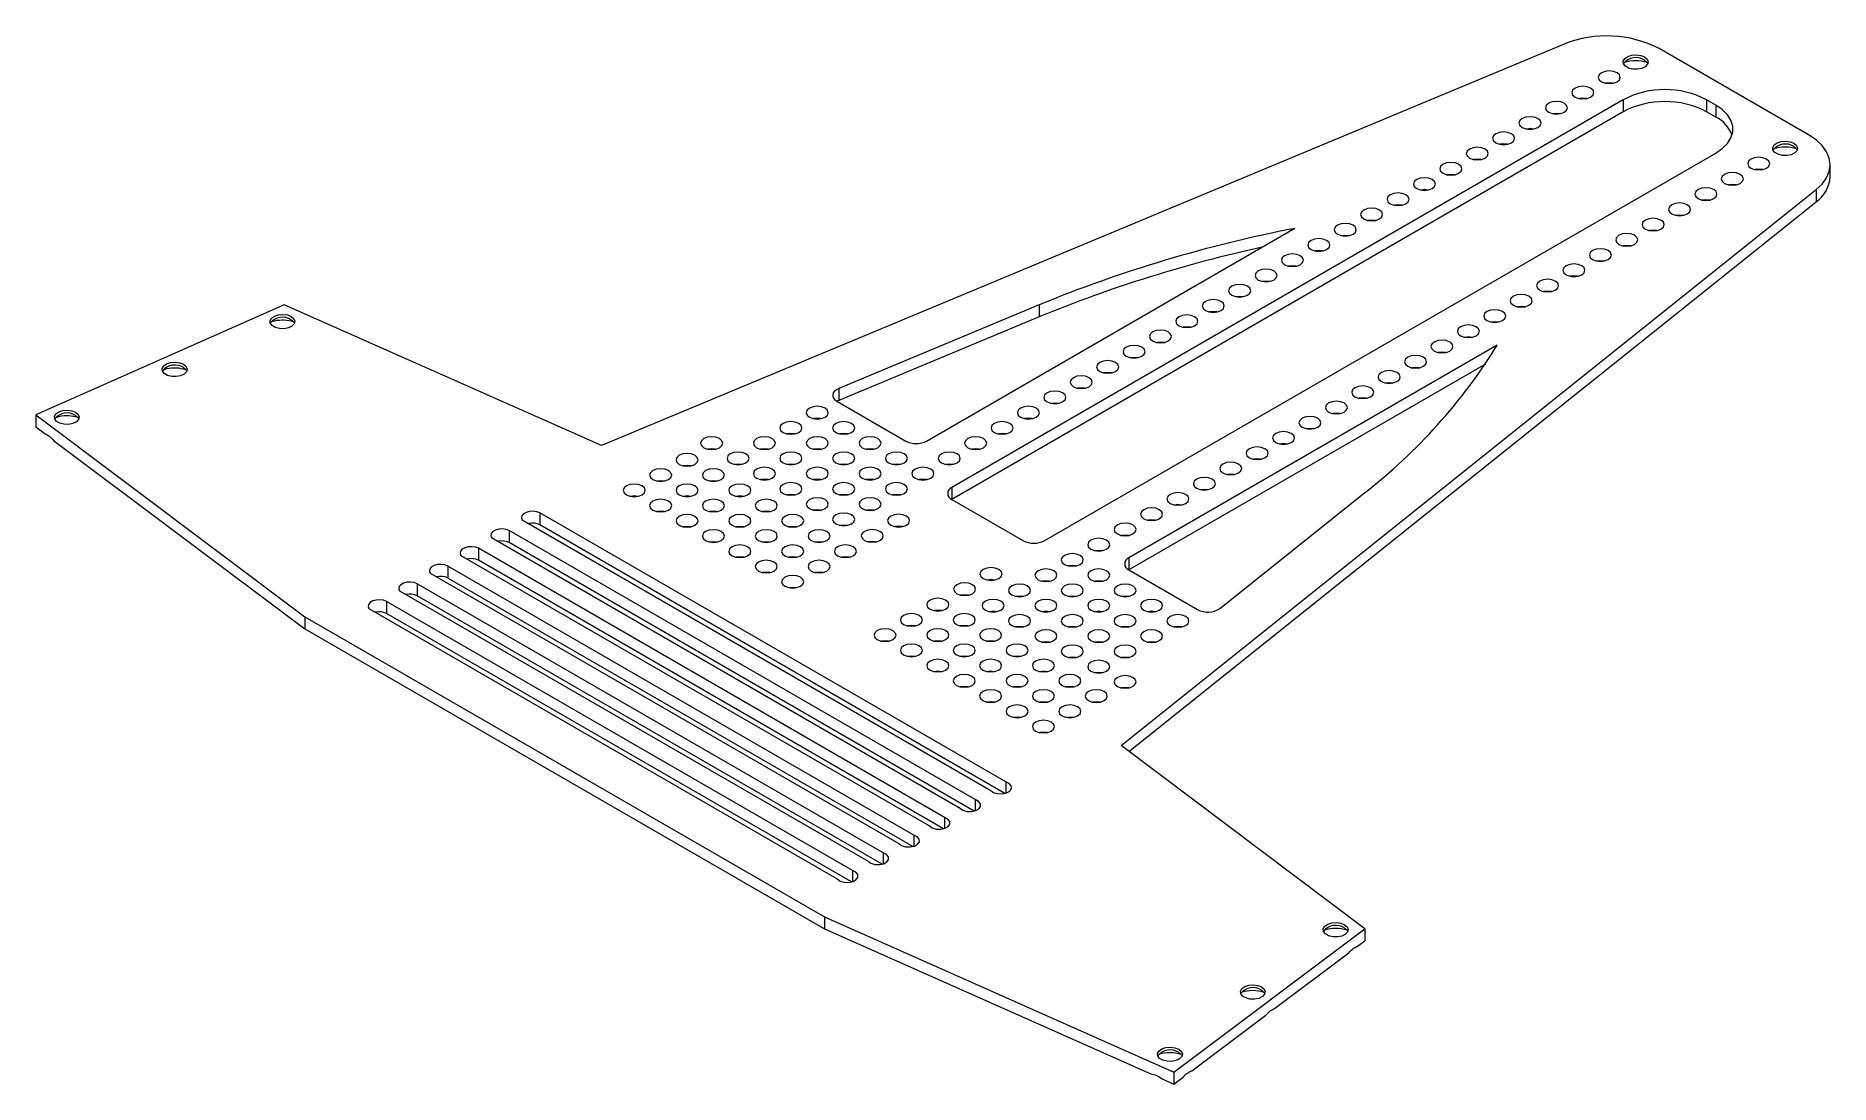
# Paper-space layout '_등각 보기' of a CAD drawing. Header units: millimetres. Extents: x -178 to 66, y -103 to 40.
import ezdxf

# ---------------------------------------------------------------- set-up
doc = ezdxf.new("R2010")
doc.units = ezdxf.units.MM

psp = doc.layouts.new('_등각 보기')

# ---------------------------------------------------------------- linework, layer by layer
at = {"color": 7, "linetype": 'Continuous', "lineweight": 15}
for p, q in [((29.94, 38.72), (-101.05, -15.88)), ((63.2, 26.38), (42.86, 38.12)), ((37.99, 31.16), (-53.37, -21.58)), ((37.99, 29.53), (-53.37, -23.21)), ((37.99, 31.16), (37.99, 29.53)), ((50.57, 30.43), (49.31, 31.16)), ((49.31, 31.16), (49.31, 29.53)), ((50.57, 28.8), (49.31, 29.53)), ((50.57, 30.43), (50.57, 28.8)), ((-40.8, -28.84), (50.57, 23.9)), ((66.13, 20.66), (66.13, 22.3)), ((-30.34, -56.7), (64.24, 18.92)), ((-29.29, -57.49), (64.24, 17.28)), ((64.24, 18.92), (64.24, 17.28)), ((-56.81, -15.28), (-6.69, 13.66)), ((-144.2, 3.27), (-178, -11.73)), ((-101.05, -15.88), (-144.2, 3.27)), ((-41.51, 3.24), (-68.76, -8.12)), ((-41.51, 3.24), (-41.51, 1.61)), ((-145.53, 1.05), (-145.99, 0.92)), ((-41.51, 1.61), (-68.76, -9.75)), ((20.83, -2.23), (-29.29, -31.17)), ((19.22, -4.8), (-29.29, -32.8)), ((-160.19, -5.46), (-160.66, -5.59)), ((-68.76, -9.75), (-69, -9.87)), ((-68.76, -8.12), (-68.76, -9.75)), ((-178, -11.73), (-141.42, -39.19)), ((-178, -11.73), (-178, -13.36)), ((-174.86, -11.97), (-175.33, -12.1)), ((-69.01, -9.87), (-59.64, -15.28)), ((-178, -13.36), (-176.75, -14.3)), ((-175.58, -15.18), (-141.42, -40.82)), ((-53.37, -23.21), (-43.62, -28.84)), ((-16.89, -38.06), (2.78, -22.33)), ((-111.82, -26.01), (-48.08, -62.81)), ((-46.02, -61.65), (-109.42, -25.05)), ((-109.42, -25.05), (-109.42, -26.68)), ((-46.16, -63.2), (-109.42, -26.68)), ((-116, -28.42), (-52.25, -65.22)), ((-50.19, -64.06), (-113.6, -27.46)), ((-113.6, -27.46), (-113.6, -29.09)), ((-50.33, -65.61), (-113.6, -29.09)), ((-120.17, -30.83), (-56.43, -67.63)), ((-54.37, -66.47), (-117.77, -29.87)), ((-117.77, -29.87), (-117.77, -31.5)), ((-54.51, -68.02), (-117.77, -31.5)), ((-124.34, -33.24), (-60.6, -70.03)), ((-58.54, -68.88), (-121.94, -32.28)), ((-121.94, -32.28), (-121.94, -33.91)), ((-58.68, -70.43), (-121.94, -33.91)), ((-29.29, -32.8), (-19.93, -38.2)), ((-128.52, -35.65), (-64.77, -72.44)), ((-62.71, -71.29), (-126.12, -34.69)), ((-126.12, -34.69), (-126.12, -36.32)), ((-62.85, -72.84), (-126.12, -36.32)), ((-132.69, -38.05), (-68.95, -74.85)), ((-66.89, -73.7), (-130.29, -37.1)), ((-130.29, -37.1), (-130.29, -38.73)), ((-67.03, -75.25), (-130.29, -38.73)), ((-141.42, -39.19), (-70.71, -80.01)), ((-141.42, -39.19), (-141.42, -40.82)), ((-141.42, -40.82), (-70.71, -81.64)), ((2.84, -81.61), (-30.34, -56.7)), ((-46.02, -61.65), (-46.02, -63.16)), ((-50.19, -64.06), (-50.19, -65.57)), ((-54.37, -66.47), (-54.37, -67.98)), ((-58.54, -68.88), (-58.54, -70.39)), ((-62.71, -71.29), (-62.71, -72.8)), ((-66.89, -73.7), (-66.89, -75.21)), ((-70.71, -80.01), (-70.71, -81.64)), ((-70.71, -80.01), (-23.15, -101.12)), ((-70.71, -81.64), (-26.29, -101.36)), ((-23.15, -101.12), (2.84, -81.61)), ((2.84, -81.61), (2.84, -83.25)), ((-9.46, -92.48), (0.65, -84.89)), ((1.82, -84.01), (2.84, -83.25)), ((-20.73, -100.94), (-10.63, -93.36)), ((-24.76, -102.04), (-23.15, -102.76)), ((-23.15, -101.12), (-23.15, -102.76)), ((-23.15, -102.76), (-21.9, -101.82))]:
    psp.add_line(p, q, dxfattribs=at)
at = {"color": 8, "linetype": 'Continuous', "lineweight": 15}
for p, q in [((-53.37, -21.58), (-53.37, -23.21)), ((-29.29, -31.17), (-29.29, -32.8))]:
    psp.add_line(p, q, dxfattribs=at)
at = {"color": 7, "linetype": 'Continuous', "lineweight": 15, "flags": 128}
for points in [[(40.87, 36.97), (41.23, 36.67), (41.37, 36.32), (41.28, 35.97), (40.98, 35.65), (40.5, 35.42), (39.91, 35.3), (39.28, 35.32), (38.71, 35.47), (38.27, 35.72), (38.02, 36.05), (37.99, 36.41), (38.19, 36.75), (38.59, 37.03), (39.13, 37.21), (39.75, 37.26), (40.36, 37.17), (40.87, 36.97)], [(35.02, 33.59), (35.51, 33.4), (36.08, 33.34), (36.65, 33.4), (37.14, 33.59), (37.47, 33.87), (37.58, 34.2), (37.47, 34.53), (37.14, 34.82), (36.65, 35), (36.08, 35.07), (35.51, 35), (35.02, 34.82), (34.69, 34.53), (34.58, 34.2), (34.69, 33.87), (35.02, 33.59)], [(40.87, 36.52), (41.23, 36.22), (41.33, 36.05)], [(31.43, 31.52), (31.91, 31.33), (32.49, 31.26), (33.06, 31.33), (33.55, 31.52), (33.87, 31.8), (33.99, 32.13), (33.87, 32.46), (33.55, 32.74), (33.06, 32.93), (32.49, 33), (31.91, 32.93), (31.43, 32.74), (31.1, 32.46), (30.99, 32.13), (31.1, 31.8), (31.43, 31.52)], [(36.58, 33.39), (36.08, 33.44), (35.58, 33.39)], [(27.84, 29.44), (28.32, 29.26), (28.9, 29.19), (29.47, 29.26), (29.96, 29.44), (30.28, 29.72), (30.4, 30.06), (30.28, 30.39), (29.96, 30.67), (29.47, 30.86), (28.9, 30.92), (28.32, 30.86), (27.84, 30.67), (27.51, 30.39), (27.4, 30.06), (27.51, 29.72), (27.84, 29.44)], [(32.99, 31.31), (32.49, 31.36), (31.99, 31.31)], [(50.57, 23.9), (51.46, 24.52), (52.16, 25.22), (52.64, 25.97), (52.88, 26.77), (52.88, 27.57), (52.64, 28.36), (52.16, 29.12), (51.46, 29.82), (50.57, 30.43)], [(24.24, 27.37), (24.73, 27.18), (25.3, 27.12), (25.88, 27.18), (26.36, 27.37), (26.69, 27.65), (26.8, 27.98), (26.69, 28.31), (26.36, 28.59), (25.88, 28.78), (25.3, 28.85), (24.73, 28.78), (24.24, 28.59), (23.92, 28.31), (23.8, 27.98), (23.92, 27.65), (24.24, 27.37)], [(25.8, 27.17), (25.3, 27.22), (24.8, 27.17)], [(29.4, 29.24), (28.9, 29.29), (28.4, 29.24)], [(17.06, 23.22), (17.55, 23.03), (18.12, 22.97), (18.69, 23.03), (19.18, 23.22), (19.51, 23.5), (19.62, 23.83), (19.51, 24.17), (19.18, 24.45), (18.69, 24.63), (18.12, 24.7), (17.55, 24.63), (17.06, 24.45), (16.73, 24.17), (16.62, 23.83), (16.73, 23.5), (17.06, 23.22)], [(20.65, 25.3), (21.14, 25.11), (21.71, 25.04), (22.29, 25.11), (22.77, 25.3), (23.1, 25.58), (23.21, 25.91), (23.1, 26.24), (22.77, 26.52), (22.29, 26.71), (21.71, 26.77), (21.14, 26.71), (20.65, 26.52), (20.33, 26.24), (20.21, 25.91), (20.33, 25.58), (20.65, 25.3)], [(22.21, 25.09), (21.71, 25.14), (21.21, 25.09)], [(61.21, 25.23), (61.57, 24.93), (61.71, 24.58), (61.62, 24.22), (61.32, 23.91), (60.84, 23.68), (60.25, 23.56), (59.62, 23.58), (59.05, 23.73), (58.61, 23.98), (58.36, 24.31), (58.33, 24.67), (58.53, 25.01), (58.93, 25.29), (59.47, 25.47), (60.09, 25.52), (60.7, 25.43), (61.21, 25.23)], [(61.21, 24.78), (61.57, 24.48), (61.67, 24.31)], [(64.24, 18.92), (65.05, 19.69), (65.65, 20.52), (66.01, 21.4), (66.13, 22.31), (66.01, 23.21), (65.64, 24.08), (65.04, 24.92), (64.22, 25.69), (63.2, 26.38)], [(13.47, 21.15), (13.95, 20.96), (14.53, 20.9), (15.1, 20.96), (15.59, 21.15), (15.91, 21.43), (16.03, 21.76), (15.91, 22.09), (15.59, 22.37), (15.1, 22.56), (14.53, 22.63), (13.95, 22.56), (13.47, 22.37), (13.14, 22.09), (13.03, 21.76), (13.14, 21.43), (13.47, 21.15)], [(18.62, 23.02), (18.12, 23.07), (17.62, 23.02)], [(57.48, 23.07), (56.99, 23.26), (56.42, 23.33), (55.85, 23.26), (55.36, 23.07), (55.03, 22.79), (54.92, 22.46), (55.03, 22.13), (55.36, 21.85), (55.85, 21.66), (56.42, 21.6), (56.99, 21.66), (57.48, 21.85), (57.81, 22.13), (57.92, 22.46), (57.81, 22.79), (57.48, 23.07)], [(9.88, 19.08), (10.36, 18.89), (10.94, 18.82), (11.51, 18.89), (12, 19.08), (12.32, 19.36), (12.44, 19.69), (12.32, 20.02), (12, 20.3), (11.51, 20.49), (10.94, 20.55), (10.36, 20.49), (9.88, 20.3), (9.55, 20.02), (9.44, 19.69), (9.55, 19.36), (9.88, 19.08)], [(15.03, 20.94), (14.53, 20.99), (14.03, 20.94)], [(53.89, 21), (53.4, 21.19), (52.83, 21.25), (52.25, 21.19), (51.77, 21), (51.44, 20.72), (51.33, 20.39), (51.44, 20.06), (51.77, 19.78), (52.25, 19.59), (52.83, 19.52), (53.4, 19.59), (53.89, 19.78), (54.21, 20.06), (54.33, 20.39), (54.21, 20.72), (53.89, 21)], [(53.33, 19.57), (52.83, 19.62), (52.33, 19.57)], [(56.92, 21.65), (56.42, 21.69), (55.92, 21.65)], [(6.28, 17), (6.77, 16.81), (7.34, 16.75), (7.92, 16.81), (8.4, 17), (8.73, 17.28), (8.84, 17.61), (8.73, 17.95), (8.4, 18.23), (7.92, 18.41), (7.34, 18.48), (6.77, 18.41), (6.28, 18.23), (5.96, 17.95), (5.84, 17.61), (5.96, 17.28), (6.28, 17)], [(11.44, 18.87), (10.94, 18.92), (10.44, 18.87)], [(46.7, 16.85), (46.22, 17.04), (45.64, 17.11), (45.07, 17.04), (44.58, 16.85), (44.26, 16.57), (44.14, 16.24), (44.26, 15.91), (44.58, 15.63), (45.07, 15.44), (45.64, 15.37), (46.22, 15.44), (46.7, 15.63), (47.03, 15.91), (47.14, 16.24), (47.03, 16.57), (46.7, 16.85)], [(50.3, 18.93), (49.81, 19.11), (49.24, 19.18), (48.66, 19.11), (48.17, 18.93), (47.85, 18.65), (47.74, 18.31), (47.85, 17.98), (48.17, 17.7), (48.66, 17.51), (49.24, 17.45), (49.81, 17.51), (50.3, 17.7), (50.62, 17.98), (50.74, 18.31), (50.62, 18.65), (50.3, 18.93)], [(49.73, 17.5), (49.24, 17.55), (48.74, 17.5)], [(2.69, 14.93), (3.18, 14.74), (3.75, 14.67), (4.33, 14.74), (4.81, 14.93), (5.14, 15.21), (5.25, 15.54), (5.14, 15.87), (4.81, 16.15), (4.33, 16.34), (3.75, 16.41), (3.18, 16.34), (2.69, 16.15), (2.37, 15.87), (2.25, 15.54), (2.37, 15.21), (2.69, 14.93)], [(4.25, 14.72), (3.75, 14.77), (3.25, 14.72)], [(7.84, 16.8), (7.34, 16.85), (6.84, 16.8)], [(43.11, 14.78), (42.62, 14.97), (42.05, 15.03), (41.48, 14.97), (40.99, 14.78), (40.67, 14.5), (40.55, 14.17), (40.67, 13.84), (40.99, 13.55), (41.48, 13.37), (42.05, 13.3), (42.62, 13.37), (43.11, 13.55), (43.44, 13.84), (43.55, 14.17), (43.44, 14.5), (43.11, 14.78)], [(46.14, 15.42), (45.64, 15.47), (45.14, 15.42)], [(-4.49, 10.78), (-4.01, 10.59), (-3.43, 10.53), (-2.86, 10.59), (-2.37, 10.78), (-2.05, 11.06), (-1.93, 11.39), (-2.05, 11.72), (-2.37, 12.01), (-2.86, 12.19), (-3.43, 12.26), (-4.01, 12.19), (-4.49, 12.01), (-4.82, 11.72), (-4.93, 11.39), (-4.82, 11.06), (-4.49, 10.78)], [(-0.9, 12.85), (-0.41, 12.67), (0.16, 12.6), (0.73, 12.67), (1.22, 12.85), (1.55, 13.14), (1.66, 13.47), (1.55, 13.8), (1.22, 14.08), (0.73, 14.27), (0.16, 14.33), (-0.41, 14.27), (-0.9, 14.08), (-1.23, 13.8), (-1.34, 13.47), (-1.23, 13.14), (-0.9, 12.85)], [(0.66, 12.65), (0.16, 12.7), (-0.34, 12.65)], [(39.52, 12.71), (39.03, 12.89), (38.46, 12.96), (37.88, 12.89), (37.4, 12.71), (37.07, 12.42), (36.96, 12.09), (37.07, 11.76), (37.4, 11.48), (37.88, 11.29), (38.46, 11.23), (39.03, 11.29), (39.52, 11.48), (39.84, 11.76), (39.96, 12.09), (39.84, 12.42), (39.52, 12.71)], [(42.55, 13.35), (42.05, 13.4), (41.55, 13.35)], [(-8.09, 8.71), (-7.6, 8.52), (-7.02, 8.45), (-6.45, 8.52), (-5.96, 8.71), (-5.64, 8.99), (-5.52, 9.32), (-5.64, 9.65), (-5.96, 9.93), (-6.45, 10.12), (-7.02, 10.19), (-7.6, 10.12), (-8.09, 9.93), (-8.41, 9.65), (-8.52, 9.32), (-8.41, 8.99), (-8.09, 8.71)], [(-2.93, 10.58), (-3.43, 10.63), (-3.93, 10.58)], [(35.93, 10.63), (35.44, 10.82), (34.87, 10.89), (34.29, 10.82), (33.81, 10.63), (33.48, 10.35), (33.37, 10.02), (33.48, 9.69), (33.81, 9.41), (34.29, 9.22), (34.87, 9.15), (35.44, 9.22), (35.93, 9.41), (36.25, 9.69), (36.37, 10.02), (36.25, 10.35), (35.93, 10.63)], [(38.96, 11.28), (38.46, 11.33), (37.96, 11.28)], [(-11.68, 6.63), (-11.19, 6.45), (-10.62, 6.38), (-10.04, 6.45), (-9.56, 6.63), (-9.23, 6.91), (-9.12, 7.25), (-9.23, 7.58), (-9.56, 7.86), (-10.04, 8.05), (-10.62, 8.11), (-11.19, 8.05), (-11.68, 7.86), (-12, 7.58), (-12.12, 7.25), (-12, 6.91), (-11.68, 6.63)], [(-6.53, 8.5), (-7.02, 8.55), (-7.52, 8.5)], [(32.34, 8.56), (31.85, 8.75), (31.27, 8.81), (30.7, 8.75), (30.21, 8.56), (29.89, 8.28), (29.77, 7.95), (29.89, 7.61), (30.21, 7.33), (30.7, 7.15), (31.27, 7.08), (31.85, 7.15), (32.34, 7.33), (32.66, 7.61), (32.77, 7.95), (32.66, 8.28), (32.34, 8.56)], [(35.37, 9.2), (34.87, 9.25), (34.37, 9.2)], [(-15.27, 4.56), (-14.78, 4.37), (-14.21, 4.31), (-13.63, 4.37), (-13.15, 4.56), (-12.82, 4.84), (-12.71, 5.17), (-12.82, 5.5), (-13.15, 5.78), (-13.63, 5.97), (-14.21, 6.04), (-14.78, 5.97), (-15.27, 5.78), (-15.59, 5.5), (-15.71, 5.17), (-15.59, 4.84), (-15.27, 4.56)], [(-10.12, 6.43), (-10.62, 6.48), (-11.12, 6.43)], [(28.74, 6.48), (28.26, 6.67), (27.68, 6.74), (27.11, 6.67), (26.62, 6.48), (26.3, 6.2), (26.18, 5.87), (26.3, 5.54), (26.62, 5.26), (27.11, 5.07), (27.68, 5.01), (28.26, 5.07), (28.74, 5.26), (29.07, 5.54), (29.18, 5.87), (29.07, 6.2), (28.74, 6.48)], [(28.18, 5.06), (27.68, 5.11), (27.18, 5.06)], [(31.77, 7.13), (31.27, 7.18), (30.78, 7.13)], [(-18.86, 2.49), (-18.38, 2.3), (-17.8, 2.23), (-17.23, 2.3), (-16.74, 2.49), (-16.42, 2.77), (-16.3, 3.1), (-16.42, 3.43), (-16.74, 3.71), (-17.23, 3.9), (-17.8, 3.96), (-18.38, 3.9), (-18.86, 3.71), (-19.19, 3.43), (-19.3, 3.1), (-19.19, 2.77), (-18.86, 2.49)], [(-13.71, 4.36), (-14.21, 4.4), (-14.71, 4.36)], [(21.56, 2.34), (21.07, 2.53), (20.5, 2.59), (19.92, 2.53), (19.44, 2.34), (19.11, 2.06), (19, 1.73), (19.11, 1.39), (19.44, 1.11), (19.92, 0.93), (20.5, 0.86), (21.07, 0.93), (21.56, 1.11), (21.88, 1.39), (22, 1.73), (21.88, 2.06), (21.56, 2.34)], [(25.15, 4.41), (24.66, 4.6), (24.09, 4.66), (23.52, 4.6), (23.03, 4.41), (22.7, 4.13), (22.59, 3.8), (22.7, 3.47), (23.03, 3.19), (23.52, 3), (24.09, 2.93), (24.66, 3), (25.15, 3.19), (25.48, 3.47), (25.59, 3.8), (25.48, 4.13), (25.15, 4.41)], [(24.59, 2.98), (24.09, 3.03), (23.59, 2.98)], [(-143.26, 1.67), (-142.9, 1.37), (-142.76, 1.02), (-142.85, 0.66), (-143.15, 0.35), (-143.63, 0.12), (-144.22, 0), (-144.85, 0.02), (-145.42, 0.16), (-145.86, 0.42), (-146.11, 0.75), (-146.14, 1.11), (-145.94, 1.45), (-145.55, 1.73), (-145, 1.9), (-144.38, 1.95), (-143.77, 1.87), (-143.26, 1.67)], [(-143.26, 1.22), (-142.9, 0.92), (-142.8, 0.75)], [(-22.45, 0.41), (-21.97, 0.22), (-21.39, 0.16), (-20.82, 0.22), (-20.33, 0.41), (-20.01, 0.69), (-19.89, 1.02), (-20.01, 1.36), (-20.33, 1.64), (-20.82, 1.82), (-21.39, 1.89), (-21.97, 1.82), (-22.45, 1.64), (-22.78, 1.36), (-22.89, 1.02), (-22.78, 0.69), (-22.45, 0.41)], [(-20.89, 0.21), (-21.39, 0.26), (-21.89, 0.21)], [(-17.3, 2.28), (-17.8, 2.33), (-18.3, 2.28)], [(17.97, 0.26), (17.48, 0.45), (16.91, 0.52), (16.33, 0.45), (15.85, 0.26), (15.52, -0.02), (15.41, -0.35), (15.52, -0.68), (15.85, -0.96), (16.33, -1.15), (16.91, -1.21), (17.48, -1.15), (17.97, -0.96), (18.29, -0.68), (18.41, -0.35), (18.29, -0.02), (17.97, 0.26)], [(21, 0.91), (20.5, 0.96), (20, 0.91)], [(-29.64, -3.74), (-29.15, -3.92), (-28.58, -3.99), (-28, -3.92), (-27.52, -3.74), (-27.19, -3.45), (-27.08, -3.12), (-27.19, -2.79), (-27.52, -2.51), (-28, -2.32), (-28.58, -2.26), (-29.15, -2.32), (-29.64, -2.51), (-29.96, -2.79), (-30.08, -3.12), (-29.96, -3.45), (-29.64, -3.74)], [(-26.05, -1.66), (-25.56, -1.85), (-24.99, -1.92), (-24.41, -1.85), (-23.92, -1.66), (-23.6, -1.38), (-23.49, -1.05), (-23.6, -0.72), (-23.92, -0.44), (-24.41, -0.25), (-24.99, -0.18), (-25.56, -0.25), (-26.05, -0.44), (-26.37, -0.72), (-26.49, -1.05), (-26.37, -1.38), (-26.05, -1.66)], [(-24.49, -1.87), (-24.99, -1.82), (-25.48, -1.87)], [(14.37, -1.81), (13.89, -1.62), (13.31, -1.56), (12.74, -1.62), (12.25, -1.81), (11.93, -2.09), (11.81, -2.42), (11.93, -2.75), (12.25, -3.03), (12.74, -3.22), (13.31, -3.29), (13.89, -3.22), (14.37, -3.03), (14.7, -2.75), (14.81, -2.42), (14.7, -2.09), (14.37, -1.81)], [(17.41, -1.17), (16.91, -1.12), (16.41, -1.17)], [(-157.92, -4.84), (-157.57, -5.14), (-157.43, -5.49), (-157.51, -5.85), (-157.82, -6.16), (-158.3, -6.39), (-158.89, -6.51), (-159.51, -6.49), (-160.09, -6.35), (-160.53, -6.09), (-160.78, -5.76), (-160.81, -5.4), (-160.61, -5.06), (-160.21, -4.78), (-159.66, -4.61), (-159.05, -4.56), (-158.44, -4.64), (-157.92, -4.84)], [(-33.23, -5.81), (-32.74, -6), (-32.17, -6.06), (-31.6, -6), (-31.11, -5.81), (-30.78, -5.53), (-30.67, -5.2), (-30.78, -4.87), (-31.11, -4.58), (-31.6, -4.4), (-32.17, -4.33), (-32.74, -4.4), (-33.23, -4.58), (-33.56, -4.87), (-33.67, -5.2), (-33.56, -5.53), (-33.23, -5.81)], [(-28.08, -3.94), (-28.58, -3.89), (-29.08, -3.94)], [(10.78, -3.88), (10.3, -3.7), (9.72, -3.63), (9.15, -3.7), (8.66, -3.88), (8.34, -4.16), (8.22, -4.5), (8.34, -4.83), (8.66, -5.11), (9.15, -5.3), (9.72, -5.36), (10.3, -5.3), (10.78, -5.11), (11.11, -4.83), (11.22, -4.5), (11.11, -4.16), (10.78, -3.88)], [(13.81, -3.24), (13.31, -3.19), (12.81, -3.24)], [(-157.92, -5.29), (-157.57, -5.59), (-157.47, -5.76)], [(-36.82, -7.88), (-36.34, -8.07), (-35.76, -8.14), (-35.19, -8.07), (-34.7, -7.88), (-34.38, -7.6), (-34.26, -7.27), (-34.38, -6.94), (-34.7, -6.66), (-35.19, -6.47), (-35.76, -6.4), (-36.34, -6.47), (-36.82, -6.66), (-37.15, -6.94), (-37.26, -7.27), (-37.15, -7.6), (-36.82, -7.88)], [(-31.67, -6.01), (-32.17, -5.96), (-32.67, -6.01)], [(7.19, -5.96), (6.7, -5.77), (6.13, -5.7), (5.56, -5.77), (5.07, -5.96), (4.74, -6.24), (4.63, -6.57), (4.74, -6.9), (5.07, -7.18), (5.56, -7.37), (6.13, -7.44), (6.7, -7.37), (7.19, -7.18), (7.52, -6.9), (7.63, -6.57), (7.52, -6.24), (7.19, -5.96)], [(10.22, -5.31), (9.72, -5.26), (9.22, -5.31)], [(-68.76, -8.12), (-69.08, -8.29), (-69.33, -8.49), (-69.5, -8.72), (-69.58, -8.96), (-69.57, -9.21), (-69.47, -9.45), (-69.28, -9.68), (-69.01, -9.87)], [(-40.41, -9.96), (-39.93, -10.14), (-39.35, -10.21), (-38.78, -10.14), (-38.29, -9.96), (-37.97, -9.68), (-37.85, -9.34), (-37.97, -9.01), (-38.29, -8.73), (-38.78, -8.54), (-39.35, -8.48), (-39.93, -8.54), (-40.41, -8.73), (-40.74, -9.01), (-40.85, -9.34), (-40.74, -9.68), (-40.41, -9.96)], [(-35.26, -8.09), (-35.76, -8.04), (-36.26, -8.09)], [(3.6, -8.03), (3.11, -7.84), (2.54, -7.78), (1.96, -7.84), (1.48, -8.03), (1.15, -8.31), (1.04, -8.64), (1.15, -8.97), (1.48, -9.26), (1.96, -9.44), (2.54, -9.51), (3.11, -9.44), (3.6, -9.26), (3.92, -8.97), (4.04, -8.64), (3.92, -8.31), (3.6, -8.03)], [(3.04, -9.46), (2.54, -9.41), (2.04, -9.46)], [(6.63, -7.39), (6.13, -7.34), (5.63, -7.39)], [(-172.59, -11.35), (-172.23, -11.65), (-172.09, -12), (-172.18, -12.36), (-172.48, -12.67), (-172.96, -12.9), (-173.56, -13.02), (-174.18, -13), (-174.75, -12.86), (-175.19, -12.6), (-175.44, -12.27), (-175.47, -11.91), (-175.28, -11.57), (-174.88, -11.29), (-174.33, -11.12), (-173.71, -11.07), (-173.1, -11.15), (-172.59, -11.35)], [(-172.59, -11.8), (-172.23, -12.1), (-172.14, -12.27)], [(-72.74, -12.03), (-72.26, -12.22), (-71.68, -12.28), (-71.11, -12.22), (-70.62, -12.03), (-70.3, -11.75), (-70.18, -11.42), (-70.3, -11.09), (-70.62, -10.81), (-71.11, -10.62), (-71.68, -10.55), (-72.26, -10.62), (-72.74, -10.81), (-73.07, -11.09), (-73.18, -11.42), (-73.07, -11.75), (-72.74, -12.03)], [(-71.18, -12.23), (-71.68, -12.18), (-72.18, -12.23)], [(-44.01, -12.03), (-43.52, -12.22), (-42.95, -12.28), (-42.37, -12.22), (-41.89, -12.03), (-41.56, -11.75), (-41.45, -11.42), (-41.56, -11.09), (-41.89, -10.81), (-42.37, -10.62), (-42.95, -10.55), (-43.52, -10.62), (-44.01, -10.81), (-44.33, -11.09), (-44.45, -11.42), (-44.33, -11.75), (-44.01, -12.03)], [(-42.45, -12.23), (-42.95, -12.18), (-43.45, -12.23)], [(-38.85, -10.16), (-39.35, -10.11), (-39.85, -10.16)], [(-3.59, -12.18), (-4.07, -11.99), (-4.65, -11.92), (-5.22, -11.99), (-5.71, -12.18), (-6.03, -12.46), (-6.15, -12.79), (-6.03, -13.12), (-5.71, -13.4), (-5.22, -13.59), (-4.65, -13.66), (-4.07, -13.59), (-3.59, -13.4), (-3.26, -13.12), (-3.15, -12.79), (-3.26, -12.46), (-3.59, -12.18)], [(0.01, -10.1), (-0.48, -9.92), (-1.05, -9.85), (-1.63, -9.92), (-2.11, -10.1), (-2.44, -10.39), (-2.55, -10.72), (-2.44, -11.05), (-2.11, -11.33), (-1.63, -11.52), (-1.05, -11.58), (-0.48, -11.52), (0.01, -11.33), (0.33, -11.05), (0.45, -10.72), (0.33, -10.39), (0.01, -10.1)], [(-0.55, -11.53), (-1.05, -11.48), (-1.55, -11.53)], [(-76.34, -14.1), (-75.85, -14.29), (-75.27, -14.36), (-74.7, -14.29), (-74.21, -14.1), (-73.89, -13.82), (-73.77, -13.49), (-73.89, -13.16), (-74.21, -12.88), (-74.7, -12.69), (-75.27, -12.63), (-75.85, -12.69), (-76.34, -12.88), (-76.66, -13.16), (-76.77, -13.49), (-76.66, -13.82), (-76.34, -14.1)], [(-74.78, -14.31), (-75.27, -14.26), (-75.77, -14.31)], [(-69.15, -14.1), (-68.66, -14.29), (-68.09, -14.36), (-67.52, -14.29), (-67.03, -14.1), (-66.7, -13.82), (-66.59, -13.49), (-66.7, -13.16), (-67.03, -12.88), (-67.52, -12.69), (-68.09, -12.63), (-68.66, -12.69), (-69.15, -12.88), (-69.48, -13.16), (-69.59, -13.49), (-69.48, -13.82), (-69.15, -14.1)], [(-67.59, -14.31), (-68.09, -14.26), (-68.59, -14.31)], [(-47.6, -14.1), (-47.11, -14.29), (-46.54, -14.36), (-45.96, -14.29), (-45.48, -14.1), (-45.15, -13.82), (-45.04, -13.49), (-45.15, -13.16), (-45.48, -12.88), (-45.96, -12.69), (-46.54, -12.63), (-47.11, -12.69), (-47.6, -12.88), (-47.92, -13.16), (-48.04, -13.49), (-47.92, -13.82), (-47.6, -14.1)], [(-46.04, -14.31), (-46.54, -14.26), (-47.04, -14.31)], [(-7.18, -14.25), (-7.66, -14.06), (-8.24, -14), (-8.81, -14.06), (-9.3, -14.25), (-9.62, -14.53), (-9.74, -14.86), (-9.62, -15.2), (-9.3, -15.48), (-8.81, -15.66), (-8.24, -15.73), (-7.66, -15.66), (-7.18, -15.48), (-6.85, -15.2), (-6.74, -14.86), (-6.85, -14.53), (-7.18, -14.25)], [(-4.15, -13.61), (-4.65, -13.56), (-5.15, -13.61)], [(-90.46, -18.45), (-89.97, -18.63), (-89.4, -18.7), (-88.83, -18.63), (-88.34, -18.45), (-88.01, -18.17), (-87.9, -17.83), (-88.01, -17.5), (-88.34, -17.22), (-88.83, -17.03), (-89.4, -16.97), (-89.97, -17.03), (-90.46, -17.22), (-90.79, -17.5), (-90.9, -17.83), (-90.79, -18.17), (-90.46, -18.45)], [(-87.11, -16.18), (-86.63, -16.36), (-86.05, -16.43), (-85.48, -16.36), (-84.99, -16.18), (-84.67, -15.9), (-84.55, -15.56), (-84.67, -15.23), (-84.99, -14.95), (-85.48, -14.76), (-86.05, -14.7), (-86.63, -14.76), (-87.11, -14.95), (-87.44, -15.23), (-87.55, -15.56), (-87.44, -15.9), (-87.11, -16.18)], [(-85.55, -16.38), (-86.05, -16.33), (-86.55, -16.38)], [(-83.52, -18.25), (-83.03, -18.44), (-82.46, -18.5), (-81.88, -18.44), (-81.4, -18.25), (-81.07, -17.97), (-80.96, -17.64), (-81.07, -17.31), (-81.4, -17.03), (-81.88, -16.84), (-82.46, -16.77), (-83.03, -16.84), (-83.52, -17.03), (-83.84, -17.31), (-83.96, -17.64), (-83.84, -17.97), (-83.52, -18.25)], [(-79.93, -16.18), (-79.44, -16.36), (-78.87, -16.43), (-78.29, -16.36), (-77.81, -16.18), (-77.48, -15.9), (-77.37, -15.56), (-77.48, -15.23), (-77.81, -14.95), (-78.29, -14.76), (-78.87, -14.7), (-79.44, -14.76), (-79.93, -14.95), (-80.25, -15.23), (-80.37, -15.56), (-80.25, -15.9), (-79.93, -16.18)], [(-78.37, -16.38), (-78.87, -16.33), (-79.37, -16.38)], [(-76.34, -18.25), (-75.85, -18.44), (-75.27, -18.5), (-74.7, -18.44), (-74.21, -18.25), (-73.89, -17.97), (-73.77, -17.64), (-73.89, -17.31), (-74.21, -17.03), (-74.7, -16.84), (-75.27, -16.77), (-75.85, -16.84), (-76.34, -17.03), (-76.66, -17.31), (-76.77, -17.64), (-76.66, -17.97), (-76.34, -18.25)], [(-72.74, -16.18), (-72.26, -16.36), (-71.68, -16.43), (-71.11, -16.36), (-70.62, -16.18), (-70.3, -15.9), (-70.18, -15.56), (-70.3, -15.23), (-70.62, -14.95), (-71.11, -14.76), (-71.68, -14.7), (-72.26, -14.76), (-72.74, -14.95), (-73.07, -15.23), (-73.18, -15.56), (-73.07, -15.9), (-72.74, -16.18)], [(-71.18, -16.38), (-71.68, -16.33), (-72.18, -16.38)], [(-69.15, -18.25), (-68.66, -18.44), (-68.09, -18.5), (-67.52, -18.44), (-67.03, -18.25), (-66.7, -17.97), (-66.59, -17.64), (-66.7, -17.31), (-67.03, -17.03), (-67.52, -16.84), (-68.09, -16.77), (-68.66, -16.84), (-69.15, -17.03), (-69.48, -17.31), (-69.59, -17.64), (-69.48, -17.97), (-69.15, -18.25)], [(-65.56, -16.18), (-65.07, -16.36), (-64.5, -16.43), (-63.92, -16.36), (-63.44, -16.18), (-63.11, -15.9), (-63, -15.56), (-63.11, -15.23), (-63.44, -14.95), (-63.92, -14.76), (-64.5, -14.7), (-65.07, -14.76), (-65.56, -14.95), (-65.88, -15.23), (-66, -15.56), (-65.88, -15.9), (-65.56, -16.18)], [(-64, -16.38), (-64.5, -16.33), (-65, -16.38)], [(-61.97, -18.25), (-61.48, -18.44), (-60.91, -18.5), (-60.33, -18.44), (-59.85, -18.25), (-59.52, -17.97), (-59.41, -17.64), (-59.52, -17.31), (-59.85, -17.03), (-60.33, -16.84), (-60.91, -16.77), (-61.48, -16.84), (-61.97, -17.03), (-62.29, -17.31), (-62.41, -17.64), (-62.29, -17.97), (-61.97, -18.25)], [(-54.78, -18.25), (-54.3, -18.44), (-53.72, -18.5), (-53.15, -18.44), (-52.66, -18.25), (-52.34, -17.97), (-52.22, -17.64), (-52.34, -17.31), (-52.66, -17.03), (-53.15, -16.84), (-53.72, -16.77), (-54.3, -16.84), (-54.78, -17.03), (-55.11, -17.31), (-55.22, -17.64), (-55.11, -17.97), (-54.78, -18.25)], [(-51.19, -16.18), (-50.7, -16.36), (-50.13, -16.43), (-49.56, -16.36), (-49.07, -16.18), (-48.74, -15.9), (-48.63, -15.56), (-48.74, -15.23), (-49.07, -14.95), (-49.56, -14.76), (-50.13, -14.7), (-50.7, -14.76), (-51.19, -14.95), (-51.52, -15.23), (-51.63, -15.56), (-51.52, -15.9), (-51.19, -16.18)], [(-49.63, -16.38), (-50.13, -16.33), (-50.63, -16.38)], [(-10.77, -16.33), (-11.26, -16.14), (-11.83, -16.07), (-12.4, -16.14), (-12.89, -16.33), (-13.22, -16.61), (-13.33, -16.94), (-13.22, -17.27), (-12.89, -17.55), (-12.4, -17.74), (-11.83, -17.8), (-11.26, -17.74), (-10.77, -17.55), (-10.44, -17.27), (-10.33, -16.94), (-10.44, -16.61), (-10.77, -16.33)], [(-7.74, -15.68), (-8.24, -15.63), (-8.74, -15.68)], [(-94.05, -20.52), (-93.57, -20.71), (-92.99, -20.77), (-92.42, -20.71), (-91.93, -20.52), (-91.61, -20.24), (-91.49, -19.91), (-91.61, -19.58), (-91.93, -19.3), (-92.42, -19.11), (-92.99, -19.04), (-93.57, -19.11), (-94.05, -19.3), (-94.38, -19.58), (-94.49, -19.91), (-94.38, -20.24), (-94.05, -20.52)], [(-88.9, -18.65), (-89.4, -18.6), (-89.9, -18.65)], [(-86.87, -20.52), (-86.38, -20.71), (-85.81, -20.77), (-85.23, -20.71), (-84.75, -20.52), (-84.42, -20.24), (-84.31, -19.91), (-84.42, -19.58), (-84.75, -19.3), (-85.23, -19.11), (-85.81, -19.04), (-86.38, -19.11), (-86.87, -19.3), (-87.19, -19.58), (-87.31, -19.91), (-87.19, -20.24), (-86.87, -20.52)], [(-81.96, -18.46), (-82.46, -18.41), (-82.96, -18.46)], [(-79.93, -20.32), (-79.44, -20.51), (-78.87, -20.58), (-78.29, -20.51), (-77.81, -20.32), (-77.48, -20.04), (-77.37, -19.71), (-77.48, -19.38), (-77.81, -19.1), (-78.29, -18.91), (-78.87, -18.85), (-79.44, -18.91), (-79.93, -19.1), (-80.25, -19.38), (-80.37, -19.71), (-80.25, -20.04), (-79.93, -20.32)], [(-74.78, -18.46), (-75.27, -18.41), (-75.77, -18.46)], [(-72.74, -20.32), (-72.26, -20.51), (-71.68, -20.58), (-71.11, -20.51), (-70.62, -20.32), (-70.3, -20.04), (-70.18, -19.71), (-70.3, -19.38), (-70.62, -19.1), (-71.11, -18.91), (-71.68, -18.85), (-72.26, -18.91), (-72.74, -19.1), (-73.07, -19.38), (-73.18, -19.71), (-73.07, -20.04), (-72.74, -20.32)], [(-67.59, -18.46), (-68.09, -18.41), (-68.59, -18.46)], [(-65.56, -20.32), (-65.07, -20.51), (-64.5, -20.58), (-63.92, -20.51), (-63.44, -20.32), (-63.11, -20.04), (-63, -19.71), (-63.11, -19.38), (-63.44, -19.1), (-63.92, -18.91), (-64.5, -18.85), (-65.07, -18.91), (-65.56, -19.1), (-65.88, -19.38), (-66, -19.71), (-65.88, -20.04), (-65.56, -20.32)], [(-60.41, -18.46), (-60.91, -18.41), (-61.41, -18.46)], [(-58.37, -20.32), (-57.89, -20.51), (-57.31, -20.58), (-56.74, -20.51), (-56.25, -20.32), (-55.93, -20.04), (-55.81, -19.71), (-55.93, -19.38), (-56.25, -19.1), (-56.74, -18.91), (-57.31, -18.85), (-57.89, -18.91), (-58.37, -19.1), (-58.7, -19.38), (-58.81, -19.71), (-58.7, -20.04), (-58.37, -20.32)], [(-53.22, -18.46), (-53.72, -18.41), (-54.22, -18.46)], [(-14.36, -18.4), (-14.85, -18.21), (-15.42, -18.15), (-16, -18.21), (-16.48, -18.4), (-16.81, -18.68), (-16.92, -19.01), (-16.81, -19.34), (-16.48, -19.62), (-16, -19.81), (-15.42, -19.88), (-14.85, -19.81), (-14.36, -19.62), (-14.04, -19.34), (-13.92, -19.01), (-14.04, -18.68), (-14.36, -18.4)], [(-11.33, -17.75), (-11.83, -17.71), (-12.33, -17.75)], [(-97.64, -22.59), (-97.16, -22.78), (-96.58, -22.85), (-96.01, -22.78), (-95.52, -22.59), (-95.2, -22.31), (-95.08, -21.98), (-95.2, -21.65), (-95.52, -21.37), (-96.01, -21.18), (-96.58, -21.12), (-97.16, -21.18), (-97.64, -21.37), (-97.97, -21.65), (-98.08, -21.98), (-97.97, -22.31), (-97.64, -22.59)], [(-92.49, -20.72), (-92.99, -20.67), (-93.49, -20.72)], [(-90.46, -22.59), (-89.97, -22.78), (-89.4, -22.85), (-88.83, -22.78), (-88.34, -22.59), (-88.01, -22.31), (-87.9, -21.98), (-88.01, -21.65), (-88.34, -21.37), (-88.83, -21.18), (-89.4, -21.12), (-89.97, -21.18), (-90.46, -21.37), (-90.79, -21.65), (-90.9, -21.98), (-90.79, -22.31), (-90.46, -22.59)], [(-85.31, -20.72), (-85.81, -20.67), (-86.31, -20.72)], [(-83.28, -22.59), (-82.79, -22.78), (-82.22, -22.85), (-81.64, -22.78), (-81.15, -22.59), (-80.83, -22.31), (-80.72, -21.98), (-80.83, -21.65), (-81.15, -21.37), (-81.64, -21.18), (-82.22, -21.12), (-82.79, -21.18), (-83.28, -21.37), (-83.6, -21.65), (-83.72, -21.98), (-83.6, -22.31), (-83.28, -22.59)], [(-78.37, -20.53), (-78.87, -20.48), (-79.37, -20.53)], [(-76.34, -22.4), (-75.85, -22.59), (-75.27, -22.65), (-74.7, -22.59), (-74.21, -22.4), (-73.89, -22.12), (-73.77, -21.79), (-73.89, -21.45), (-74.21, -21.17), (-74.7, -20.99), (-75.27, -20.92), (-75.85, -20.99), (-76.34, -21.17), (-76.66, -21.45), (-76.77, -21.79), (-76.66, -22.12), (-76.34, -22.4)], [(-71.18, -20.53), (-71.68, -20.48), (-72.18, -20.53)], [(-69.15, -22.4), (-68.66, -22.59), (-68.09, -22.65), (-67.52, -22.59), (-67.03, -22.4), (-66.7, -22.12), (-66.59, -21.79), (-66.7, -21.45), (-67.03, -21.17), (-67.52, -20.99), (-68.09, -20.92), (-68.66, -20.99), (-69.15, -21.17), (-69.48, -21.45), (-69.59, -21.79), (-69.48, -22.12), (-69.15, -22.4)], [(-64, -20.53), (-64.5, -20.48), (-65, -20.53)], [(-61.97, -22.4), (-61.48, -22.59), (-60.91, -22.65), (-60.33, -22.59), (-59.85, -22.4), (-59.52, -22.12), (-59.41, -21.79), (-59.52, -21.45), (-59.85, -21.17), (-60.33, -20.99), (-60.91, -20.92), (-61.48, -20.99), (-61.97, -21.17), (-62.29, -21.45), (-62.41, -21.79), (-62.29, -22.12), (-61.97, -22.4)], [(-56.81, -20.53), (-57.31, -20.48), (-57.81, -20.53)], [(-17.95, -20.47), (-18.44, -20.29), (-19.01, -20.22), (-19.59, -20.29), (-20.08, -20.47), (-20.4, -20.75), (-20.51, -21.09), (-20.4, -21.42), (-20.08, -21.7), (-19.59, -21.89), (-19.01, -21.95), (-18.44, -21.89), (-17.95, -21.7), (-17.63, -21.42), (-17.51, -21.09), (-17.63, -20.75), (-17.95, -20.47)], [(-18.52, -21.9), (-19.01, -21.85), (-19.51, -21.9)], [(-14.92, -19.83), (-15.42, -19.78), (-15.92, -19.83)], [(-96.08, -22.8), (-96.58, -22.75), (-97.08, -22.8)], [(-94.05, -24.67), (-93.57, -24.86), (-92.99, -24.92), (-92.42, -24.86), (-91.93, -24.67), (-91.61, -24.39), (-91.49, -24.06), (-91.61, -23.72), (-91.93, -23.44), (-92.42, -23.26), (-92.99, -23.19), (-93.57, -23.26), (-94.05, -23.44), (-94.38, -23.72), (-94.49, -24.06), (-94.38, -24.39), (-94.05, -24.67)], [(-88.9, -22.8), (-89.4, -22.75), (-89.9, -22.8)], [(-86.87, -24.67), (-86.38, -24.86), (-85.81, -24.92), (-85.23, -24.86), (-84.75, -24.67), (-84.42, -24.39), (-84.31, -24.06), (-84.42, -23.72), (-84.75, -23.44), (-85.23, -23.26), (-85.81, -23.19), (-86.38, -23.26), (-86.87, -23.44), (-87.19, -23.72), (-87.31, -24.06), (-87.19, -24.39), (-86.87, -24.67)], [(-81.72, -22.8), (-82.22, -22.75), (-82.71, -22.8)], [(-79.68, -24.67), (-79.2, -24.86), (-78.62, -24.92), (-78.05, -24.86), (-77.56, -24.67), (-77.24, -24.39), (-77.12, -24.06), (-77.24, -23.72), (-77.56, -23.44), (-78.05, -23.26), (-78.62, -23.19), (-79.2, -23.26), (-79.68, -23.44), (-80.01, -23.72), (-80.12, -24.06), (-80.01, -24.39), (-79.68, -24.67)], [(-74.78, -22.6), (-75.27, -22.55), (-75.77, -22.6)], [(-72.74, -24.47), (-72.26, -24.66), (-71.68, -24.73), (-71.11, -24.66), (-70.62, -24.47), (-70.3, -24.19), (-70.18, -23.86), (-70.3, -23.53), (-70.62, -23.25), (-71.11, -23.06), (-71.68, -22.99), (-72.26, -23.06), (-72.74, -23.25), (-73.07, -23.53), (-73.18, -23.86), (-73.07, -24.19), (-72.74, -24.47)], [(-67.59, -22.6), (-68.09, -22.55), (-68.59, -22.6)], [(-65.56, -24.47), (-65.07, -24.66), (-64.5, -24.73), (-63.92, -24.66), (-63.44, -24.47), (-63.11, -24.19), (-63, -23.86), (-63.11, -23.53), (-63.44, -23.25), (-63.92, -23.06), (-64.5, -22.99), (-65.07, -23.06), (-65.56, -23.25), (-65.88, -23.53), (-66, -23.86), (-65.88, -24.19), (-65.56, -24.47)], [(-60.41, -22.6), (-60.91, -22.55), (-61.41, -22.6)], [(-25.14, -24.62), (-25.62, -24.43), (-26.2, -24.37), (-26.77, -24.43), (-27.26, -24.62), (-27.58, -24.9), (-27.7, -25.23), (-27.58, -25.56), (-27.26, -25.84), (-26.77, -26.03), (-26.2, -26.1), (-25.62, -26.03), (-25.14, -25.84), (-24.81, -25.56), (-24.7, -25.23), (-24.81, -24.9), (-25.14, -24.62)], [(-21.55, -22.55), (-22.03, -22.36), (-22.61, -22.29), (-23.18, -22.36), (-23.67, -22.55), (-23.99, -22.83), (-24.11, -23.16), (-23.99, -23.49), (-23.67, -23.77), (-23.18, -23.96), (-22.61, -24.02), (-22.03, -23.96), (-21.55, -23.77), (-21.22, -23.49), (-21.11, -23.16), (-21.22, -22.83), (-21.55, -22.55)], [(-22.11, -23.98), (-22.61, -23.93), (-23.11, -23.98)], [(-109.42, -25.05), (-109.84, -24.89), (-110.33, -24.83), (-110.83, -24.86), (-111.28, -24.98), (-111.64, -25.18), (-111.86, -25.44), (-111.93, -25.73), (-111.82, -26.01)], [(-92.49, -24.87), (-92.99, -24.82), (-93.49, -24.87)], [(-90.46, -26.74), (-89.97, -26.93), (-89.4, -26.99), (-88.83, -26.93), (-88.34, -26.74), (-88.01, -26.46), (-87.9, -26.13), (-88.01, -25.8), (-88.34, -25.52), (-88.83, -25.33), (-89.4, -25.26), (-89.97, -25.33), (-90.46, -25.52), (-90.79, -25.8), (-90.9, -26.13), (-90.79, -26.46), (-90.46, -26.74)], [(-85.31, -24.87), (-85.81, -24.82), (-86.31, -24.87)], [(-83.28, -26.74), (-82.79, -26.93), (-82.22, -26.99), (-81.64, -26.93), (-81.15, -26.74), (-80.83, -26.46), (-80.72, -26.13), (-80.83, -25.8), (-81.15, -25.52), (-81.64, -25.33), (-82.22, -25.26), (-82.79, -25.33), (-83.28, -25.52), (-83.6, -25.8), (-83.72, -26.13), (-83.6, -26.46), (-83.28, -26.74)], [(-78.12, -24.87), (-78.62, -24.82), (-79.12, -24.87)], [(-76.09, -26.74), (-75.61, -26.93), (-75.03, -26.99), (-74.46, -26.93), (-73.97, -26.74), (-73.65, -26.46), (-73.53, -26.13), (-73.65, -25.8), (-73.97, -25.52), (-74.46, -25.33), (-75.03, -25.26), (-75.61, -25.33), (-76.09, -25.52), (-76.42, -25.8), (-76.53, -26.13), (-76.42, -26.46), (-76.09, -26.74)], [(-71.18, -24.68), (-71.68, -24.63), (-72.18, -24.68)], [(-69.15, -26.55), (-68.66, -26.73), (-68.09, -26.8), (-67.52, -26.73), (-67.03, -26.55), (-66.7, -26.26), (-66.59, -25.93), (-66.7, -25.6), (-67.03, -25.32), (-67.52, -25.13), (-68.09, -25.07), (-68.66, -25.13), (-69.15, -25.32), (-69.48, -25.6), (-69.59, -25.93), (-69.48, -26.26), (-69.15, -26.55)], [(-67.59, -26.75), (-68.09, -26.7), (-68.59, -26.75)], [(-64, -24.68), (-64.5, -24.63), (-65, -24.68)], [(-61.68, -26.71), (-61.19, -26.9), (-60.62, -26.97), (-60.04, -26.9), (-59.55, -26.71), (-59.23, -26.43), (-59.12, -26.1), (-59.23, -25.77), (-59.55, -25.49), (-60.04, -25.3), (-60.62, -25.24), (-61.19, -25.3), (-61.68, -25.49), (-62, -25.77), (-62.12, -26.1), (-62, -26.43), (-61.68, -26.71)], [(-28.73, -26.69), (-29.22, -26.51), (-29.79, -26.44), (-30.37, -26.51), (-30.85, -26.69), (-31.18, -26.97), (-31.29, -27.31), (-31.18, -27.64), (-30.85, -27.92), (-30.37, -28.11), (-29.79, -28.17), (-29.22, -28.11), (-28.73, -27.92), (-28.41, -27.64), (-28.29, -27.31), (-28.41, -26.97), (-28.73, -26.69)], [(-25.7, -26.05), (-26.2, -26), (-26.7, -26.05)], [(-113.6, -27.46), (-114.02, -27.3), (-114.51, -27.24), (-115, -27.27), (-115.46, -27.39), (-115.81, -27.59), (-116.04, -27.85), (-116.1, -28.13), (-116, -28.42)], [(-88.9, -26.95), (-89.4, -26.9), (-89.9, -26.95)], [(-86.87, -28.81), (-86.38, -29), (-85.81, -29.07), (-85.23, -29), (-84.75, -28.81), (-84.42, -28.53), (-84.31, -28.2), (-84.42, -27.87), (-84.75, -27.59), (-85.23, -27.4), (-85.81, -27.34), (-86.38, -27.4), (-86.87, -27.59), (-87.19, -27.87), (-87.31, -28.2), (-87.19, -28.53), (-86.87, -28.81)], [(-85.31, -29.02), (-85.81, -28.97), (-86.31, -29.02)], [(-81.72, -26.95), (-82.22, -26.9), (-82.71, -26.95)], [(-79.68, -28.81), (-79.2, -29), (-78.62, -29.07), (-78.05, -29), (-77.56, -28.81), (-77.24, -28.53), (-77.12, -28.2), (-77.24, -27.87), (-77.56, -27.59), (-78.05, -27.4), (-78.62, -27.34), (-79.2, -27.4), (-79.68, -27.59), (-80.01, -27.87), (-80.12, -28.2), (-80.01, -28.53), (-79.68, -28.81)], [(-78.12, -29.02), (-78.62, -28.97), (-79.12, -29.02)], [(-74.53, -26.95), (-75.03, -26.9), (-75.53, -26.95)], [(-72.5, -28.81), (-72.01, -29), (-71.44, -29.07), (-70.86, -29), (-70.38, -28.81), (-70.05, -28.53), (-69.94, -28.2), (-70.05, -27.87), (-70.38, -27.59), (-70.86, -27.4), (-71.44, -27.34), (-72.01, -27.4), (-72.5, -27.59), (-72.82, -27.87), (-72.94, -28.2), (-72.82, -28.53), (-72.5, -28.81)], [(-70.94, -29.02), (-71.44, -28.97), (-71.94, -29.02)], [(-65.27, -28.79), (-64.78, -28.98), (-64.21, -29.04), (-63.63, -28.98), (-63.15, -28.79), (-62.82, -28.51), (-62.71, -28.18), (-62.82, -27.84), (-63.15, -27.56), (-63.63, -27.38), (-64.21, -27.31), (-64.78, -27.38), (-65.27, -27.56), (-65.59, -27.84), (-65.71, -28.18), (-65.59, -28.51), (-65.27, -28.79)], [(-63.71, -28.99), (-64.21, -28.94), (-64.71, -28.99)], [(-60.12, -26.92), (-60.62, -26.87), (-61.11, -26.92)], [(-32.32, -28.77), (-32.81, -28.58), (-33.38, -28.51), (-33.96, -28.58), (-34.44, -28.77), (-34.77, -29.05), (-34.88, -29.38), (-34.77, -29.71), (-34.44, -29.99), (-33.96, -30.18), (-33.38, -30.25), (-32.81, -30.18), (-32.32, -29.99), (-32, -29.71), (-31.88, -29.38), (-32, -29.05), (-32.32, -28.77)], [(-29.29, -28.12), (-29.79, -28.07), (-30.29, -28.12)], [(-117.77, -29.87), (-118.19, -29.71), (-118.68, -29.65), (-119.18, -29.68), (-119.63, -29.8), (-119.99, -30), (-120.21, -30.26), (-120.27, -30.54), (-120.17, -30.83)], [(-83.28, -30.89), (-82.79, -31.08), (-82.22, -31.14), (-81.64, -31.08), (-81.15, -30.89), (-80.83, -30.61), (-80.72, -30.28), (-80.83, -29.94), (-81.15, -29.66), (-81.64, -29.48), (-82.22, -29.41), (-82.79, -29.48), (-83.28, -29.66), (-83.6, -29.94), (-83.72, -30.28), (-83.6, -30.61), (-83.28, -30.89)], [(-81.72, -31.09), (-82.22, -31.04), (-82.71, -31.09)], [(-79.68, -32.96), (-79.2, -33.15), (-78.62, -33.22), (-78.05, -33.15), (-77.56, -32.96), (-77.24, -32.68), (-77.12, -32.35), (-77.24, -32.02), (-77.56, -31.74), (-78.05, -31.55), (-78.62, -31.48), (-79.2, -31.55), (-79.68, -31.74), (-80.01, -32.02), (-80.12, -32.35), (-80.01, -32.68), (-79.68, -32.96)], [(-76.09, -30.89), (-75.61, -31.08), (-75.03, -31.14), (-74.46, -31.08), (-73.97, -30.89), (-73.65, -30.61), (-73.53, -30.28), (-73.65, -29.94), (-73.97, -29.66), (-74.46, -29.48), (-75.03, -29.41), (-75.61, -29.48), (-76.09, -29.66), (-76.42, -29.94), (-76.53, -30.28), (-76.42, -30.61), (-76.09, -30.89)], [(-74.53, -31.09), (-75.03, -31.04), (-75.53, -31.09)], [(-72.5, -32.96), (-72.01, -33.15), (-71.44, -33.22), (-70.86, -33.15), (-70.38, -32.96), (-70.05, -32.68), (-69.94, -32.35), (-70.05, -32.02), (-70.38, -31.74), (-70.86, -31.55), (-71.44, -31.48), (-72.01, -31.55), (-72.5, -31.74), (-72.82, -32.02), (-72.94, -32.35), (-72.82, -32.68), (-72.5, -32.96)], [(-68.91, -30.89), (-68.42, -31.08), (-67.85, -31.14), (-67.27, -31.08), (-66.79, -30.89), (-66.46, -30.61), (-66.35, -30.28), (-66.46, -29.94), (-66.79, -29.66), (-67.27, -29.48), (-67.85, -29.41), (-68.42, -29.48), (-68.91, -29.66), (-69.23, -29.94), (-69.35, -30.28), (-69.23, -30.61), (-68.91, -30.89)], [(-67.35, -31.09), (-67.85, -31.04), (-68.35, -31.09)], [(-35.91, -30.84), (-36.4, -30.65), (-36.98, -30.59), (-37.55, -30.65), (-38.04, -30.84), (-38.36, -31.12), (-38.48, -31.45), (-38.36, -31.79), (-38.04, -32.07), (-37.55, -32.25), (-36.98, -32.32), (-36.4, -32.25), (-35.91, -32.07), (-35.59, -31.79), (-35.48, -31.45), (-35.59, -31.12), (-35.91, -30.84)], [(-32.88, -30.2), (-33.38, -30.15), (-33.88, -30.2)], [(-121.94, -32.28), (-122.37, -32.12), (-122.85, -32.05), (-123.35, -32.08), (-123.8, -32.21), (-124.16, -32.41), (-124.38, -32.67), (-124.45, -32.95), (-124.34, -33.24)], [(-78.12, -33.17), (-78.62, -33.12), (-79.12, -33.17)], [(-76.09, -35.04), (-75.61, -35.22), (-75.03, -35.29), (-74.46, -35.22), (-73.97, -35.04), (-73.65, -34.75), (-73.53, -34.42), (-73.65, -34.09), (-73.97, -33.81), (-74.46, -33.62), (-75.03, -33.56), (-75.61, -33.62), (-76.09, -33.81), (-76.42, -34.09), (-76.53, -34.42), (-76.42, -34.75), (-76.09, -35.04)], [(-70.94, -33.17), (-71.44, -33.12), (-71.94, -33.17)], [(-46.98, -32.75), (-47.47, -32.56), (-48.04, -32.49), (-48.62, -32.56), (-49.1, -32.75), (-49.43, -33.03), (-49.54, -33.36), (-49.43, -33.69), (-49.1, -33.97), (-48.62, -34.16), (-48.04, -34.23), (-47.47, -34.16), (-46.98, -33.97), (-46.66, -33.69), (-46.54, -33.36), (-46.66, -33.03), (-46.98, -32.75)], [(-47.54, -34.18), (-48.04, -34.13), (-48.54, -34.18)], [(-39.51, -32.92), (-39.99, -32.73), (-40.57, -32.66), (-41.14, -32.73), (-41.63, -32.92), (-41.95, -33.2), (-42.07, -33.53), (-41.95, -33.86), (-41.63, -34.14), (-41.14, -34.33), (-40.57, -34.39), (-39.99, -34.33), (-39.51, -34.14), (-39.18, -33.86), (-39.07, -33.53), (-39.18, -33.2), (-39.51, -32.92)], [(-36.48, -32.27), (-36.98, -32.22), (-37.47, -32.27)], [(-32.32, -32.92), (-32.81, -32.73), (-33.38, -32.66), (-33.96, -32.73), (-34.44, -32.92), (-34.77, -33.2), (-34.88, -33.53), (-34.77, -33.86), (-34.44, -34.14), (-33.96, -34.33), (-33.38, -34.39), (-32.81, -34.33), (-32.32, -34.14), (-32, -33.86), (-31.88, -33.53), (-32, -33.2), (-32.32, -32.92)], [(-126.12, -34.69), (-126.54, -34.53), (-127.03, -34.46), (-127.52, -34.49), (-127.98, -34.62), (-128.33, -34.82), (-128.56, -35.08), (-128.62, -35.36), (-128.52, -35.65)], [(-74.53, -35.24), (-75.03, -35.19), (-75.53, -35.24)], [(-50.57, -34.82), (-51.06, -34.63), (-51.63, -34.57), (-52.21, -34.63), (-52.7, -34.82), (-53.02, -35.1), (-53.13, -35.43), (-53.02, -35.76), (-52.7, -36.05), (-52.21, -36.23), (-51.63, -36.3), (-51.06, -36.23), (-50.57, -36.05), (-50.25, -35.76), (-50.13, -35.43), (-50.25, -35.1), (-50.57, -34.82)], [(-51.14, -36.25), (-51.63, -36.2), (-52.13, -36.25)], [(-43.1, -34.99), (-43.59, -34.8), (-44.16, -34.74), (-44.73, -34.8), (-45.22, -34.99), (-45.55, -35.27), (-45.66, -35.6), (-45.55, -35.93), (-45.22, -36.21), (-44.73, -36.4), (-44.16, -36.47), (-43.59, -36.4), (-43.1, -36.21), (-42.77, -35.93), (-42.66, -35.6), (-42.77, -35.27), (-43.1, -34.99)], [(-43.66, -36.42), (-44.16, -36.37), (-44.66, -36.42)], [(-40.07, -34.34), (-40.57, -34.29), (-41.07, -34.34)], [(-35.91, -34.99), (-36.4, -34.8), (-36.98, -34.74), (-37.55, -34.8), (-38.04, -34.99), (-38.36, -35.27), (-38.48, -35.6), (-38.36, -35.93), (-38.04, -36.21), (-37.55, -36.4), (-36.98, -36.47), (-36.4, -36.4), (-35.91, -36.21), (-35.59, -35.93), (-35.48, -35.6), (-35.59, -35.27), (-35.91, -34.99)], [(-36.48, -36.42), (-36.98, -36.37), (-37.47, -36.42)], [(-32.88, -34.34), (-33.38, -34.29), (-33.88, -34.34)], [(-28.73, -34.99), (-29.22, -34.8), (-29.79, -34.74), (-30.37, -34.8), (-30.85, -34.99), (-31.18, -35.27), (-31.29, -35.6), (-31.18, -35.93), (-30.85, -36.21), (-30.37, -36.4), (-29.79, -36.47), (-29.22, -36.4), (-28.73, -36.21), (-28.41, -35.93), (-28.29, -35.6), (-28.41, -35.27), (-28.73, -34.99)], [(-29.29, -36.42), (-29.79, -36.37), (-30.29, -36.42)], [(-130.29, -37.1), (-130.71, -36.94), (-131.2, -36.87), (-131.7, -36.9), (-132.15, -37.03), (-132.51, -37.23), (-132.73, -37.49), (-132.8, -37.77), (-132.69, -38.05)], [(-57.81, -39), (-58.29, -38.81), (-58.87, -38.74), (-59.44, -38.81), (-59.93, -39), (-60.25, -39.28), (-60.37, -39.61), (-60.25, -39.94), (-59.93, -40.22), (-59.44, -40.41), (-58.87, -40.47), (-58.29, -40.41), (-57.81, -40.22), (-57.48, -39.94), (-57.37, -39.61), (-57.48, -39.28), (-57.81, -39)], [(-54.21, -36.92), (-54.7, -36.73), (-55.27, -36.67), (-55.85, -36.73), (-56.34, -36.92), (-56.66, -37.2), (-56.77, -37.53), (-56.66, -37.87), (-56.34, -38.15), (-55.85, -38.33), (-55.27, -38.4), (-54.7, -38.33), (-54.21, -38.15), (-53.89, -37.87), (-53.77, -37.53), (-53.89, -37.2), (-54.21, -36.92)], [(-54.78, -38.35), (-55.27, -38.3), (-55.77, -38.35)], [(-50.62, -39), (-51.11, -38.81), (-51.68, -38.74), (-52.26, -38.81), (-52.74, -39), (-53.07, -39.28), (-53.18, -39.61), (-53.07, -39.94), (-52.74, -40.22), (-52.26, -40.41), (-51.68, -40.47), (-51.11, -40.41), (-50.62, -40.22), (-50.3, -39.94), (-50.18, -39.61), (-50.3, -39.28), (-50.62, -39)], [(-46.69, -37.06), (-47.18, -36.87), (-47.75, -36.81), (-48.33, -36.87), (-48.81, -37.06), (-49.14, -37.34), (-49.25, -37.67), (-49.14, -38.01), (-48.81, -38.29), (-48.33, -38.47), (-47.75, -38.54), (-47.18, -38.47), (-46.69, -38.29), (-46.37, -38.01), (-46.25, -37.67), (-46.37, -37.34), (-46.69, -37.06)], [(-47.25, -38.49), (-47.75, -38.44), (-48.25, -38.49)], [(-43.1, -39.14), (-43.59, -38.95), (-44.16, -38.88), (-44.73, -38.95), (-45.22, -39.14), (-45.55, -39.42), (-45.66, -39.75), (-45.55, -40.08), (-45.22, -40.36), (-44.73, -40.55), (-44.16, -40.61), (-43.59, -40.55), (-43.1, -40.36), (-42.77, -40.08), (-42.66, -39.75), (-42.77, -39.42), (-43.1, -39.14)], [(-39.51, -37.06), (-39.99, -36.87), (-40.57, -36.81), (-41.14, -36.87), (-41.63, -37.06), (-41.95, -37.34), (-42.07, -37.67), (-41.95, -38.01), (-41.63, -38.29), (-41.14, -38.47), (-40.57, -38.54), (-39.99, -38.47), (-39.51, -38.29), (-39.18, -38.01), (-39.07, -37.67), (-39.18, -37.34), (-39.51, -37.06)], [(-40.07, -38.49), (-40.57, -38.44), (-41.07, -38.49)], [(-35.91, -39.14), (-36.4, -38.95), (-36.98, -38.88), (-37.55, -38.95), (-38.04, -39.14), (-38.36, -39.42), (-38.48, -39.75), (-38.36, -40.08), (-38.04, -40.36), (-37.55, -40.55), (-36.98, -40.61), (-36.4, -40.55), (-35.91, -40.36), (-35.59, -40.08), (-35.48, -39.75), (-35.59, -39.42), (-35.91, -39.14)], [(-32.32, -37.06), (-32.81, -36.87), (-33.38, -36.81), (-33.96, -36.87), (-34.44, -37.06), (-34.77, -37.34), (-34.88, -37.67), (-34.77, -38.01), (-34.44, -38.29), (-33.96, -38.47), (-33.38, -38.54), (-32.81, -38.47), (-32.32, -38.29), (-32, -38.01), (-31.88, -37.67), (-32, -37.34), (-32.32, -37.06)], [(-32.88, -38.49), (-33.38, -38.44), (-33.88, -38.49)], [(-28.73, -39.14), (-29.22, -38.95), (-29.79, -38.88), (-30.37, -38.95), (-30.85, -39.14), (-31.18, -39.42), (-31.29, -39.75), (-31.18, -40.08), (-30.85, -40.36), (-30.37, -40.55), (-29.79, -40.61), (-29.22, -40.55), (-28.73, -40.36), (-28.41, -40.08), (-28.29, -39.75), (-28.41, -39.42), (-28.73, -39.14)], [(-25.14, -37.06), (-25.62, -36.87), (-26.2, -36.81), (-26.77, -36.87), (-27.26, -37.06), (-27.58, -37.34), (-27.7, -37.67), (-27.58, -38.01), (-27.26, -38.29), (-26.77, -38.47), (-26.2, -38.54), (-25.62, -38.47), (-25.14, -38.29), (-24.81, -38.01), (-24.7, -37.67), (-24.81, -37.34), (-25.14, -37.06)], [(-25.7, -38.49), (-26.2, -38.44), (-26.7, -38.49)], [(-21.55, -39.14), (-22.03, -38.95), (-22.61, -38.88), (-23.18, -38.95), (-23.67, -39.14), (-23.99, -39.42), (-24.11, -39.75), (-23.99, -40.08), (-23.67, -40.36), (-23.18, -40.55), (-22.61, -40.61), (-22.03, -40.55), (-21.55, -40.36), (-21.22, -40.08), (-21.11, -39.75), (-21.22, -39.42), (-21.55, -39.14)], [(-61.4, -41.07), (-61.88, -40.88), (-62.46, -40.82), (-63.03, -40.88), (-63.52, -41.07), (-63.84, -41.35), (-63.96, -41.68), (-63.84, -42.01), (-63.52, -42.29), (-63.03, -42.48), (-62.46, -42.55), (-61.88, -42.48), (-61.4, -42.29), (-61.07, -42.01), (-60.96, -41.68), (-61.07, -41.35), (-61.4, -41.07)], [(-58.37, -40.42), (-58.87, -40.37), (-59.37, -40.42)], [(-54.21, -41.07), (-54.7, -40.88), (-55.27, -40.82), (-55.85, -40.88), (-56.34, -41.07), (-56.66, -41.35), (-56.77, -41.68), (-56.66, -42.01), (-56.34, -42.29), (-55.85, -42.48), (-55.27, -42.55), (-54.7, -42.48), (-54.21, -42.29), (-53.89, -42.01), (-53.77, -41.68), (-53.89, -41.35), (-54.21, -41.07)], [(-51.18, -40.42), (-51.68, -40.37), (-52.18, -40.42)], [(-47.03, -41.07), (-47.52, -40.88), (-48.09, -40.82), (-48.66, -40.88), (-49.15, -41.07), (-49.48, -41.35), (-49.59, -41.68), (-49.48, -42.01), (-49.15, -42.29), (-48.66, -42.48), (-48.09, -42.55), (-47.52, -42.48), (-47.03, -42.29), (-46.7, -42.01), (-46.59, -41.68), (-46.7, -41.35), (-47.03, -41.07)], [(-43.66, -40.56), (-44.16, -40.52), (-44.66, -40.56)], [(-39.51, -41.21), (-39.99, -41.02), (-40.57, -40.96), (-41.14, -41.02), (-41.63, -41.21), (-41.95, -41.49), (-42.07, -41.82), (-41.95, -42.15), (-41.63, -42.43), (-41.14, -42.62), (-40.57, -42.69), (-39.99, -42.62), (-39.51, -42.43), (-39.18, -42.15), (-39.07, -41.82), (-39.18, -41.49), (-39.51, -41.21)], [(-36.48, -40.56), (-36.98, -40.52), (-37.47, -40.56)], [(-32.32, -41.21), (-32.81, -41.02), (-33.38, -40.96), (-33.96, -41.02), (-34.44, -41.21), (-34.77, -41.49), (-34.88, -41.82), (-34.77, -42.15), (-34.44, -42.43), (-33.96, -42.62), (-33.38, -42.69), (-32.81, -42.62), (-32.32, -42.43), (-32, -42.15), (-31.88, -41.82), (-32, -41.49), (-32.32, -41.21)], [(-29.29, -40.56), (-29.79, -40.52), (-30.29, -40.56)], [(-25.14, -41.21), (-25.62, -41.02), (-26.2, -40.96), (-26.77, -41.02), (-27.26, -41.21), (-27.58, -41.49), (-27.7, -41.82), (-27.58, -42.15), (-27.26, -42.43), (-26.77, -42.62), (-26.2, -42.69), (-25.62, -42.62), (-25.14, -42.43), (-24.81, -42.15), (-24.7, -41.82), (-24.81, -41.49), (-25.14, -41.21)], [(-22.11, -40.56), (-22.61, -40.52), (-23.11, -40.56)], [(-61.96, -42.5), (-62.46, -42.45), (-62.96, -42.5)], [(-57.81, -43.14), (-58.29, -42.96), (-58.87, -42.89), (-59.44, -42.96), (-59.93, -43.14), (-60.25, -43.42), (-60.37, -43.76), (-60.25, -44.09), (-59.93, -44.37), (-59.44, -44.56), (-58.87, -44.62), (-58.29, -44.56), (-57.81, -44.37), (-57.48, -44.09), (-57.37, -43.76), (-57.48, -43.42), (-57.81, -43.14)], [(-54.78, -42.5), (-55.27, -42.45), (-55.77, -42.5)], [(-50.62, -43.14), (-51.11, -42.96), (-51.68, -42.89), (-52.26, -42.96), (-52.74, -43.14), (-53.07, -43.42), (-53.18, -43.76), (-53.07, -44.09), (-52.74, -44.37), (-52.26, -44.56), (-51.68, -44.62), (-51.11, -44.56), (-50.62, -44.37), (-50.3, -44.09), (-50.18, -43.76), (-50.3, -43.42), (-50.62, -43.14)], [(-47.59, -42.5), (-48.09, -42.45), (-48.59, -42.5)], [(-43.44, -43.14), (-43.92, -42.96), (-44.5, -42.89), (-45.07, -42.96), (-45.56, -43.14), (-45.88, -43.42), (-46, -43.76), (-45.88, -44.09), (-45.56, -44.37), (-45.07, -44.56), (-44.5, -44.62), (-43.92, -44.56), (-43.44, -44.37), (-43.11, -44.09), (-43, -43.76), (-43.11, -43.42), (-43.44, -43.14)], [(-40.07, -42.64), (-40.57, -42.59), (-41.07, -42.64)], [(-35.91, -43.28), (-36.4, -43.1), (-36.98, -43.03), (-37.55, -43.1), (-38.04, -43.28), (-38.36, -43.56), (-38.48, -43.9), (-38.36, -44.23), (-38.04, -44.51), (-37.55, -44.7), (-36.98, -44.76), (-36.4, -44.7), (-35.91, -44.51), (-35.59, -44.23), (-35.48, -43.9), (-35.59, -43.56), (-35.91, -43.28)], [(-32.88, -42.64), (-33.38, -42.59), (-33.88, -42.64)], [(-28.73, -43.28), (-29.22, -43.1), (-29.79, -43.03), (-30.37, -43.1), (-30.85, -43.28), (-31.18, -43.56), (-31.29, -43.9), (-31.18, -44.23), (-30.85, -44.51), (-30.37, -44.7), (-29.79, -44.76), (-29.22, -44.7), (-28.73, -44.51), (-28.41, -44.23), (-28.29, -43.9), (-28.41, -43.56), (-28.73, -43.28)], [(-25.7, -42.64), (-26.2, -42.59), (-26.7, -42.64)], [(-58.37, -44.57), (-58.87, -44.52), (-59.37, -44.57)], [(-54.21, -45.22), (-54.7, -45.03), (-55.27, -44.96), (-55.85, -45.03), (-56.34, -45.22), (-56.66, -45.5), (-56.77, -45.83), (-56.66, -46.16), (-56.34, -46.44), (-55.85, -46.63), (-55.27, -46.69), (-54.7, -46.63), (-54.21, -46.44), (-53.89, -46.16), (-53.77, -45.83), (-53.89, -45.5), (-54.21, -45.22)], [(-51.18, -44.57), (-51.68, -44.52), (-52.18, -44.57)], [(-47.03, -45.22), (-47.52, -45.03), (-48.09, -44.96), (-48.66, -45.03), (-49.15, -45.22), (-49.48, -45.5), (-49.59, -45.83), (-49.48, -46.16), (-49.15, -46.44), (-48.66, -46.63), (-48.09, -46.69), (-47.52, -46.63), (-47.03, -46.44), (-46.7, -46.16), (-46.59, -45.83), (-46.7, -45.5), (-47.03, -45.22)], [(-44, -44.57), (-44.5, -44.52), (-45, -44.57)], [(-39.85, -45.22), (-40.33, -45.03), (-40.91, -44.96), (-41.48, -45.03), (-41.97, -45.22), (-42.29, -45.5), (-42.41, -45.83), (-42.29, -46.16), (-41.97, -46.44), (-41.48, -46.63), (-40.91, -46.69), (-40.33, -46.63), (-39.85, -46.44), (-39.52, -46.16), (-39.41, -45.83), (-39.52, -45.5), (-39.85, -45.22)], [(-36.48, -44.71), (-36.98, -44.66), (-37.47, -44.71)], [(-32.32, -45.36), (-32.81, -45.17), (-33.38, -45.1), (-33.96, -45.17), (-34.44, -45.36), (-34.77, -45.64), (-34.88, -45.97), (-34.77, -46.3), (-34.44, -46.58), (-33.96, -46.77), (-33.38, -46.84), (-32.81, -46.77), (-32.32, -46.58), (-32, -46.3), (-31.88, -45.97), (-32, -45.64), (-32.32, -45.36)], [(-29.29, -44.71), (-29.79, -44.66), (-30.29, -44.71)], [(-54.78, -46.65), (-55.27, -46.6), (-55.77, -46.65)], [(-50.62, -47.29), (-51.11, -47.1), (-51.68, -47.04), (-52.26, -47.1), (-52.74, -47.29), (-53.07, -47.57), (-53.18, -47.9), (-53.07, -48.23), (-52.74, -48.51), (-52.26, -48.7), (-51.68, -48.77), (-51.11, -48.7), (-50.62, -48.51), (-50.3, -48.23), (-50.18, -47.9), (-50.3, -47.57), (-50.62, -47.29)], [(-51.18, -48.72), (-51.68, -48.67), (-52.18, -48.72)], [(-47.59, -46.65), (-48.09, -46.6), (-48.59, -46.65)], [(-43.44, -47.29), (-43.92, -47.1), (-44.5, -47.04), (-45.07, -47.1), (-45.56, -47.29), (-45.88, -47.57), (-46, -47.9), (-45.88, -48.23), (-45.56, -48.51), (-45.07, -48.7), (-44.5, -48.77), (-43.92, -48.7), (-43.44, -48.51), (-43.11, -48.23), (-43, -47.9), (-43.11, -47.57), (-43.44, -47.29)], [(-44, -48.72), (-44.5, -48.67), (-45, -48.72)], [(-40.41, -46.65), (-40.91, -46.6), (-41.41, -46.65)], [(-36.25, -47.29), (-36.74, -47.1), (-37.31, -47.04), (-37.89, -47.1), (-38.37, -47.29), (-38.7, -47.57), (-38.81, -47.9), (-38.7, -48.23), (-38.37, -48.51), (-37.89, -48.7), (-37.31, -48.77), (-36.74, -48.7), (-36.25, -48.51), (-35.93, -48.23), (-35.81, -47.9), (-35.93, -47.57), (-36.25, -47.29)], [(-36.81, -48.72), (-37.31, -48.67), (-37.81, -48.72)], [(-32.88, -46.79), (-33.38, -46.74), (-33.88, -46.79)], [(-28.73, -47.43), (-29.22, -47.24), (-29.79, -47.18), (-30.37, -47.24), (-30.85, -47.43), (-31.18, -47.71), (-31.29, -48.04), (-31.18, -48.37), (-30.85, -48.66), (-30.37, -48.84), (-29.79, -48.91), (-29.22, -48.84), (-28.73, -48.66), (-28.41, -48.37), (-28.29, -48.04), (-28.41, -47.71), (-28.73, -47.43)], [(-29.29, -48.86), (-29.79, -48.81), (-30.29, -48.86)], [(-47.03, -49.36), (-47.52, -49.18), (-48.09, -49.11), (-48.66, -49.18), (-49.15, -49.36), (-49.48, -49.64), (-49.59, -49.98), (-49.48, -50.31), (-49.15, -50.59), (-48.66, -50.78), (-48.09, -50.84), (-47.52, -50.78), (-47.03, -50.59), (-46.7, -50.31), (-46.59, -49.98), (-46.7, -49.64), (-47.03, -49.36)], [(-47.59, -50.79), (-48.09, -50.74), (-48.59, -50.79)], [(-43.44, -51.44), (-43.92, -51.25), (-44.5, -51.18), (-45.07, -51.25), (-45.56, -51.44), (-45.88, -51.72), (-46, -52.05), (-45.88, -52.38), (-45.56, -52.66), (-45.07, -52.85), (-44.5, -52.92), (-43.92, -52.85), (-43.44, -52.66), (-43.11, -52.38), (-43, -52.05), (-43.11, -51.72), (-43.44, -51.44)], [(-39.85, -49.36), (-40.33, -49.18), (-40.91, -49.11), (-41.48, -49.18), (-41.97, -49.36), (-42.29, -49.64), (-42.41, -49.98), (-42.29, -50.31), (-41.97, -50.59), (-41.48, -50.78), (-40.91, -50.84), (-40.33, -50.78), (-39.85, -50.59), (-39.52, -50.31), (-39.41, -49.98), (-39.52, -49.64), (-39.85, -49.36)], [(-40.41, -50.79), (-40.91, -50.74), (-41.41, -50.79)], [(-36.25, -51.44), (-36.74, -51.25), (-37.31, -51.18), (-37.89, -51.25), (-38.37, -51.44), (-38.7, -51.72), (-38.81, -52.05), (-38.7, -52.38), (-38.37, -52.66), (-37.89, -52.85), (-37.31, -52.92), (-36.74, -52.85), (-36.25, -52.66), (-35.93, -52.38), (-35.81, -52.05), (-35.93, -51.72), (-36.25, -51.44)], [(-32.66, -49.36), (-33.15, -49.18), (-33.72, -49.11), (-34.3, -49.18), (-34.78, -49.36), (-35.11, -49.64), (-35.22, -49.98), (-35.11, -50.31), (-34.78, -50.59), (-34.3, -50.78), (-33.72, -50.84), (-33.15, -50.78), (-32.66, -50.59), (-32.34, -50.31), (-32.22, -49.98), (-32.34, -49.64), (-32.66, -49.36)], [(-33.22, -50.79), (-33.72, -50.74), (-34.22, -50.79)], [(-44, -52.87), (-44.5, -52.82), (-45, -52.87)], [(-39.85, -53.51), (-40.33, -53.32), (-40.91, -53.26), (-41.48, -53.32), (-41.97, -53.51), (-42.29, -53.79), (-42.41, -54.12), (-42.29, -54.45), (-41.97, -54.74), (-41.48, -54.92), (-40.91, -54.99), (-40.33, -54.92), (-39.85, -54.74), (-39.52, -54.45), (-39.41, -54.12), (-39.52, -53.79), (-39.85, -53.51)], [(-36.81, -52.87), (-37.31, -52.82), (-37.81, -52.87)], [(-40.41, -54.94), (-40.91, -54.89), (-41.41, -54.94)], [(-48.08, -62.81), (-47.69, -63.08), (-47.14, -63.24), (-46.52, -63.26), (-45.95, -63.14), (-45.5, -62.89), (-45.27, -62.56), (-45.29, -62.2), (-45.55, -61.88), (-46.02, -61.65)], [(-52.25, -65.22), (-51.86, -65.49), (-51.31, -65.65), (-50.7, -65.67), (-50.12, -65.55), (-49.68, -65.3), (-49.45, -64.97), (-49.46, -64.61), (-49.73, -64.29), (-50.19, -64.06)], [(-56.43, -67.63), (-56.04, -67.9), (-55.49, -68.06), (-54.87, -68.08), (-54.29, -67.96), (-53.85, -67.71), (-53.62, -67.38), (-53.64, -67.02), (-53.9, -66.7), (-54.37, -66.47)], [(-60.6, -70.03), (-60.21, -70.31), (-59.66, -70.47), (-59.04, -70.49), (-58.47, -70.37), (-58.03, -70.12), (-57.79, -69.79), (-57.81, -69.43), (-58.08, -69.11), (-58.54, -68.88)], [(-64.77, -72.44), (-64.38, -72.72), (-63.83, -72.88), (-63.22, -72.9), (-62.64, -72.78), (-62.2, -72.53), (-61.97, -72.2), (-61.99, -71.84), (-62.25, -71.52), (-62.71, -71.29)], [(-68.95, -74.85), (-68.56, -75.13), (-68.01, -75.29), (-67.39, -75.31), (-66.81, -75.19), (-66.37, -74.94), (-66.14, -74.61), (-66.16, -74.25), (-66.42, -73.93), (-66.89, -73.7)], [(0.06, -81.07), (0.41, -81.37), (0.56, -81.72), (0.47, -82.07), (0.17, -82.39), (-0.31, -82.62), (-0.91, -82.73), (-1.53, -82.72), (-2.1, -82.57), (-2.54, -82.32), (-2.8, -81.99), (-2.83, -81.63), (-2.63, -81.28), (-2.23, -81.01), (-1.68, -80.83), (-1.06, -80.78), (-0.46, -80.86), (0.06, -81.07)], [(0.06, -81.52), (0.41, -81.81), (0.51, -81.99)], [(-11.22, -89.53), (-10.86, -89.83), (-10.72, -90.18), (-10.81, -90.54), (-11.11, -90.85), (-11.59, -91.09), (-12.18, -91.2), (-12.81, -91.18), (-13.38, -91.04), (-13.82, -90.78), (-14.07, -90.45), (-14.1, -90.09), (-13.9, -89.75), (-13.51, -89.47), (-12.96, -89.3), (-12.34, -89.25), (-11.73, -89.33), (-11.22, -89.53)], [(-11.22, -89.98), (-10.86, -90.28), (-10.76, -90.45)], [(-22.5, -98), (-22.14, -98.3), (-22, -98.65), (-22.09, -99.01), (-22.39, -99.32), (-22.87, -99.55), (-23.46, -99.67), (-24.09, -99.65), (-24.66, -99.5), (-25.1, -99.25), (-25.35, -98.92), (-25.38, -98.56), (-25.18, -98.22), (-24.78, -97.94), (-24.24, -97.76), (-23.62, -97.71), (-23.01, -97.8), (-22.5, -98)], [(-22.5, -98.45), (-22.14, -98.75), (-22.04, -98.92)]]:
    psp.add_lwpolyline(points, dxfattribs=at)
at = {"color": 7, "linetype": 'Continuous', "lineweight": 15}
for centre, radius, start, end in [((35.74, 24.24), 15.6, 62.8447, 111.8544), ((39.7, 34.73), 2.15, 56.8874, 141.7731), ((39.67, 31.28), 5.18, 72.542, 107.458), ((43.65, 20.3), 12.24, 62.4831, 117.5193), ((43.65, 18.67), 12.24, 62.4831, 117.5193), ((48.59, 24.78), 4.48, 20.5285, 63.7843), ((60.04, 22.98), 2.15, 56.8874, 141.7731), ((60.01, 19.54), 5.18, 72.542, 107.458), ((61.7, 20.92), 4.44, 304.8733, 356.6282), ((28.3, -166.66), 183.68, 100.9819, 112.3373), ((27.65, -166.47), 181.75, 102.3227, 112.3665), ((-144.43, -0.58), 2.15, 56.8874, 141.7731), ((-144.46, -4.01), 5.17, 72.472, 101.8873), ((-43.72, 37.58), 75.84, 307.8198, 328.3368), ((-159.09, -7.09), 2.15, 56.8874, 141.7731), ((-159.13, -10.52), 5.17, 72.472, 101.8873), ((-173.76, -13.6), 2.15, 56.8874, 141.7731), ((-173.79, -17.02), 5.17, 72.4605, 101.8988), ((-58.23, -12.55), 3.07, 242.6097, 297.3903), ((-53.06, -22.4), 0.873, 110.7834, 249.2166), ((-110.43, -28.84), 2.39, 64.9342, 102.4489), ((-114.61, -31.25), 2.39, 64.9342, 102.4489), ((-42.21, -26.11), 3.07, 242.6097, 297.3903), ((-118.78, -33.66), 2.39, 64.9342, 102.4489), ((-28.98, -31.98), 0.873, 110.7834, 249.2166), ((-122.96, -36.07), 2.39, 64.9342, 102.4489), ((-127.13, -38.48), 2.39, 64.9342, 102.4489), ((-131.3, -40.89), 2.39, 64.9342, 102.4489), ((-18.53, -35.57), 2.98, 241.9787, 303.3222), ((-1.11, -83.31), 2.15, 56.8874, 141.7731), ((-1.14, -86.69), 5.12, 72.3302, 107.6698), ((-12.39, -91.78), 2.15, 56.8874, 141.7731), ((-12.42, -95.16), 5.12, 72.3302, 107.6698), ((-23.67, -100.25), 2.15, 56.8874, 141.7731), ((-23.7, -103.68), 5.18, 72.5302, 107.4698)]:
    psp.add_arc(centre, radius, start, end, dxfattribs=at)
for points in [[(-176.75, -14.3), (-176.56, -14.36), (-176.37, -14.46), (-175.97, -14.76), (-175.77, -14.95), (-175.58, -15.18)], [(0.65, -84.89), (0.84, -84.67), (1.04, -84.48), (1.44, -84.18), (1.63, -84.08), (1.82, -84.01)], [(-10.63, -93.36), (-10.44, -93.13), (-10.24, -92.94), (-9.84, -92.64), (-9.65, -92.54), (-9.46, -92.48)], [(-26.29, -101.36), (-26.04, -101.39), (-25.78, -101.46), (-25.27, -101.69), (-25.01, -101.85), (-24.76, -102.04)], [(-21.9, -101.82), (-21.71, -101.6), (-21.52, -101.41), (-21.12, -101.11), (-20.92, -101.01), (-20.73, -100.94)]]:
    psp.add_open_spline(points, degree=3, knots=[0, 0, 0, 0, 0.5, 0.5, 1, 1, 1, 1], dxfattribs=at)

doc.saveas('drawing.dxf')
